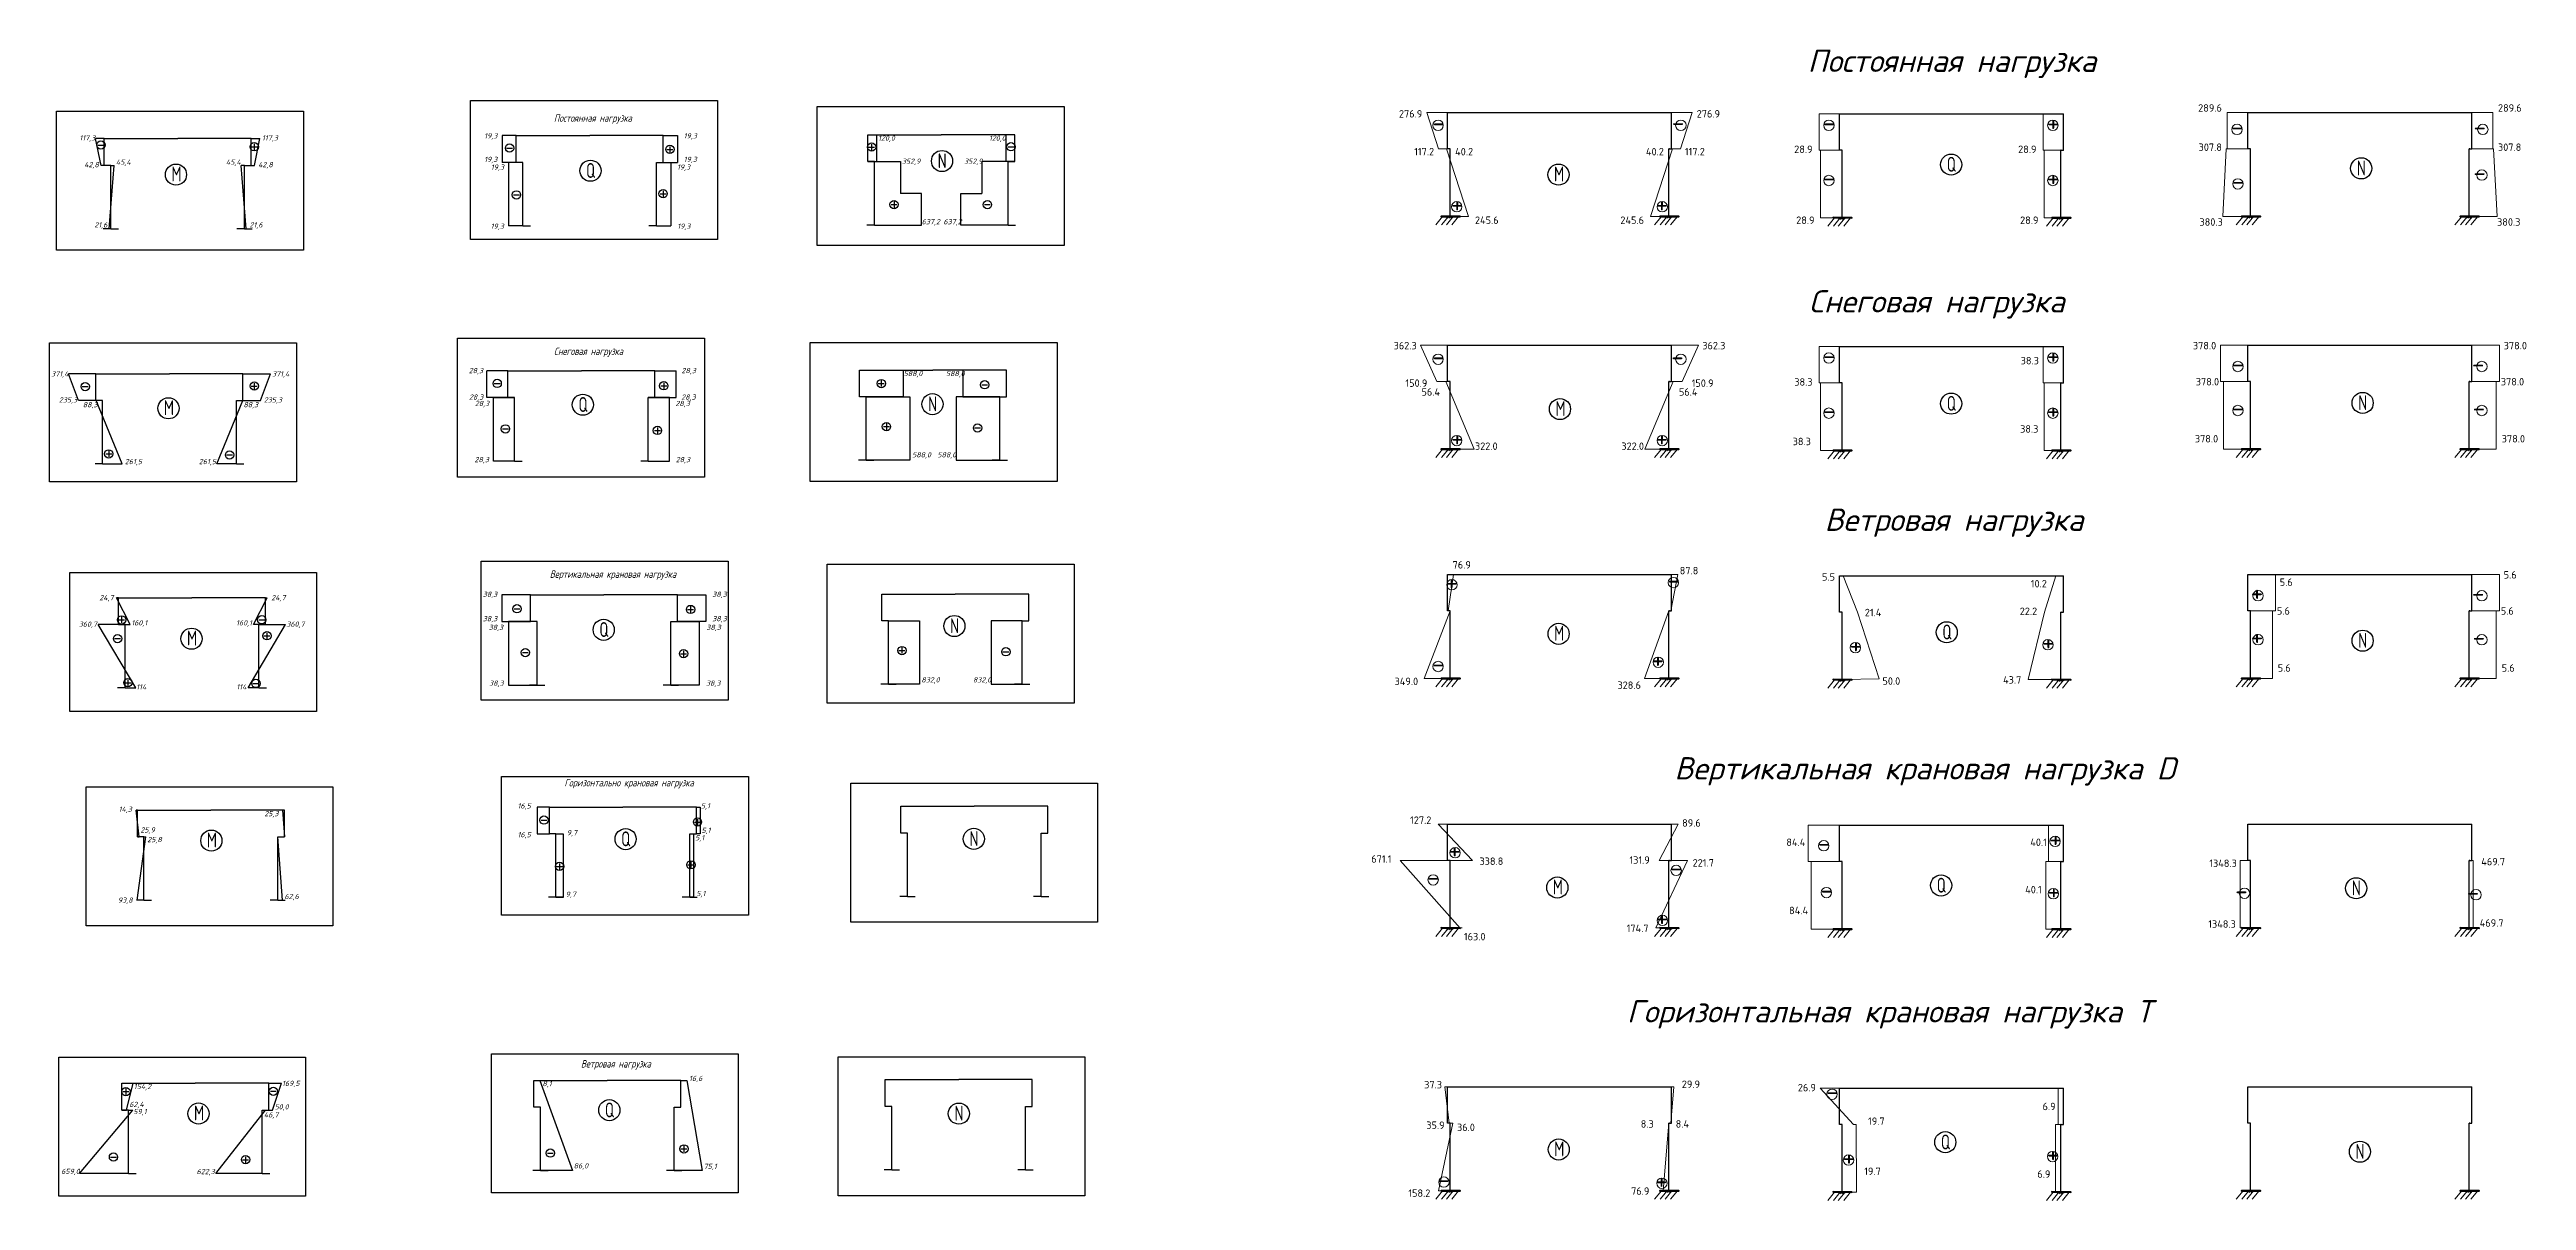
# Paper-space layout 'Лист2' of a CAD drawing. Header units: millimetres. Extents: x 156 to 620, y 8 to 344.
# Drawn here: x 286.4 to 619.8, y 188.7 to 343.6 of the extents above; entities that cross this region are included whole.
import ezdxf

# ---------------------------------------------------------------- set-up
doc = ezdxf.new("R2010")
doc.units = ezdxf.units.MM
doc.header["$LTSCALE"] = 0.5
for name, color, linetype, lineweight in [('ТОЛСТЫЕ', 1, 'Continuous', 50), ('ТОЛСТЫЕ3', 7, 'Continuous', 30), ('ТОНКИЕе', 7, 'Continuous', 5)]:
    doc.layers.add(name, color=color, linetype=linetype, lineweight=lineweight)
doc.styles.add('Наклонный', font='isocpeur.ttf', dxfattribs={"height": 3.5})
doc.styles.add('наклонный 3.5', font='isocpeur.ttf', dxfattribs={"oblique": 15, "height": 3.5})
doc.styles.add('Наклонный 5', font='isocpeur.ttf', dxfattribs={"oblique": 15, "height": 7})
doc.styles.add('прямой 10', font='isocpeur.ttf', dxfattribs={"width": 0.7, "height": 10})

psp = doc.layouts.new('Лист2')

# ---------------------------------------------------------------- texts
at = {"style": 'Наклонный 5', "oblique": 15, "width": 0.7}
for s, p in [('Постоянная нагрузка', (354.262, 333.876)), ('Снеговая нагрузка', (354.269, 302.478)), ('Вертикальная крановая нагрузка', (353.703, 272.474)), ('Горизонтально крановая нагрузка', (355.674, 244.395)), ('Ветровая нагрузка', (357.904, 206.548))]:
    psp.add_text(s, height=1, dxfattribs=at).set_placement(p)
at = {"style": 'наклонный 3.5', "oblique": 15}
for s, p in [('117,3', (290.364, 331.352)), ('117,3', (314.949, 331.352)), ('19,3', (344.875, 331.631)), ('19,3', (371.731, 331.631)), ('120,0', (397.907, 331.318)), ('120,0', (412.838, 331.318)), ('42,8', (291.017, 327.746)), ('45,4', (295.285, 328.088)), ('45,4', (310.098, 328.088)), ('42,8', (314.435, 327.746)), ('19,3', (344.875, 328.458)), ('19,3', (345.77, 327.421)), ('19,3', (370.835, 327.421)), ('19,3', (371.731, 328.458)), ('352,9', (401.118, 328.212)), ('352,9', (409.487, 328.212)), ('21,6', (292.383, 319.642)), ('21,6', (313.28, 319.642)), ('19,3', (345.743, 319.461)), ('19,3', (370.863, 319.461)), ('637,2', (403.777, 320.069)), ('637,2', (406.701, 320.069)), ('371,4', (286.567, 299.585)), ('371,4', (316.306, 299.585)), ('28,3', (342.793, 300.024)), ('28,3', (371.442, 300.024)), ('588,0', (401.338, 299.631)), ('588,0', (407.036, 299.631)), ('28,3', (342.826, 296.46)), ('28,3', (371.409, 296.46)), ('235,3', (287.612, 296.08)), ('88,3', (290.834, 295.435)), ('88,3', (312.458, 295.435)), ('235,3', (315.19, 296.08)), ('28,3', (343.619, 295.602)), ('28,3', (370.616, 295.602)), ('261,5', (296.489, 287.775)), ('261,5', (306.453, 287.775)), ('28,3', (343.576, 288.041)), ('28,3', (370.659, 288.041)), ('588,0', (402.489, 288.692)), ('588,0', (405.886, 288.692)), ('24,7', (293.054, 269.455)), ('24,7', (316.201, 269.455)), ('38,3', (344.687, 269.909)), ('38,3', (375.581, 269.909)), ('38,3', (344.687, 266.628)), ('38,3', (375.581, 266.628)), ('360,7', (290.284, 265.89)), ('160,1', (297.362, 266.069)), ('160,1', (311.469, 266.069)), ('360,7', (318.233, 265.89)), ('38,3', (345.481, 265.464)), ('38,3', (374.786, 265.464)), ('114', (298.02, 257.446)), ('114', (311.499, 257.446)), ('38,3', (345.534, 257.949)), ('38,3', (374.733, 257.949)), ('832,0', (403.73, 258.389)), ('832,0', (410.677, 258.389)), ('14,3', (295.649, 240.966)), ('25,3', (315.266, 240.383)), ('16,5', (349.362, 241.419)), ('5,1', (374.045, 241.429)), ('25,9', (298.586, 238.185)), ('25,8', (299.513, 236.887)), ('16,5', (349.362, 237.546)), ('9,7', (355.996, 237.812)), ('5,1', (373.273, 237.133)), ('5,1', (374.127, 238.132)), ('9,7', (355.842, 229.525)), ('5,1', (373.43, 229.633)), ('93,8', (295.557, 228.738)), ('62,6', (317.98, 229.231)), ('154,2', (297.684, 203.643)), ('169,5', (317.655, 204.071)), ('8,1', (352.713, 204.035)), ('16,6', (372.46, 204.74)), ('62,4', (297.092, 201.236)), ('59,1', (297.624, 200.27)), ('46,7', (315.211, 199.835)), ('50,0', (316.648, 200.913)), ('86,0', (356.922, 192.969)), ('75,1', (374.418, 192.898)), ('659,0', (287.917, 192.219)), ('622,3', (306.15, 192.192))]:
    psp.add_text(s, height=0.7, dxfattribs=at).set_placement(p)
at = {"style": 'прямой 10', "width": 0.7}
for s, p in [('М', (302.755, 325.844)), ('Q', (358.59, 326.314)), ('N', (405.936, 327.625)), ('N', (404.645, 294.894)), ('М', (301.744, 294.383)), ('Q', (357.57, 294.811)), ('N', (407.604, 265.026)), ('М', (304.853, 263.36)), ('Q', (360.379, 264.513)), ('М', (307.523, 236.182)), ('Q', (363.321, 236.334)), ('N', (410.216, 236.368)), ('М', (305.792, 199.433)), ('Q', (361.132, 199.838)), ('N', (408.203, 199.389))]:
    psp.add_text(s, height=2, dxfattribs=at).set_placement(p)
at = {"color": 0, "style": 'прямой 10', "width": 0.7}
for s, p in [('М', (488.907, 325.844)), ('Q', (541.799, 327.144)), ('N', (597.018, 326.642)), ('Q', (541.799, 294.963)), ('N', (597.207, 295.063)), ('М', (489.102, 294.273)), ('М', (488.919, 264.021)), ('Q', (541.208, 264.18)), ('N', (597.207, 263.05)), ('М', (488.745, 229.86)), ('Q', (540.446, 230.095)), ('N', (596.342, 229.722)), ('Q', (541.013, 195.527)), ('М', (488.939, 194.594)), ('N', (596.84, 194.25))]:
    psp.add_text(s, height=2, dxfattribs=at).set_placement(p)
at = {"layer": 'ТОЛСТЫЕ', "color": 0, "char_height": 3, "attachment_point": 1, "style": 'Наклонный 5'}
for s, width, insert in [('Постоянная нагрузка', 55.97315, (523.072, 343.576)), ('Снеговая нагрузка', 55.97315, (523.246, 311.199)), ('Ветровая нагрузка', 55.97315, (525.357, 281.798)), ('Вертикальная крановая нагрузка D', 84.73586, (505.133, 248.33)), ('Горизонтальная крановая нагрузка Т', 96.51048, (498.736, 215.615))]:
    psp.add_mtext_dynamic_manual_height_columns(s, width=width, gutter_width=35, heights=[0], dxfattribs=dict(at, insert=insert))
at = {"layer": 'ТОНКИЕе', "color": 0, "style": 'Наклонный'}
for s, width, insert, char_height, attachment_point in [('276.9', 3.10869, (468.04, 335.442), 1, 1), ('-', 3.10869, (472.519, 335.029), 2.5, 1), ('-', 3.10869, (506.47, 335.072), 2.5, 3), ('276.9', 3.10869, (511.27, 335.442), 1, 3), ('-', 3.10869, (525.131, 335.029), 2.5, 1), ('+', 3.10869, (555.281, 335.029), 2.5, 1), ('289.6', 3.37408, (578.842, 336.232), 1, 3), ('289.6', 3.37408, (616.015, 336.232), 1, 1), ('117.2', 3.10869, (470.091, 330.346), 1, 1), ('40.2', 3.10869, (475.604, 330.342), 1, 1), ('40.2', 3.10869, (503.706, 330.342), 1, 3), ('117.2', 3.10869, (509.219, 330.346), 1, 3), ('28.9', 4.70105, (523.726, 330.673), 1, 3), ('28.9', 4.70105, (553.876, 330.673), 1, 3), ('307.8', 3.37408, (578.842, 330.95), 1, 3), ('-', 3.10869, (580.084, 334.479), 2.5, 1), ('-', 3.10869, (614.408, 334.479), 2.5, 3), ('307.8', 3.37408, (616.015, 330.95), 1, 1), ('-', 3.10869, (614.394, 328.337), 2.5, 3), ('-', 3.10869, (525.131, 327.601), 2.5, 1), ('+', 3.10869, (555.281, 327.601), 2.5, 1), ('-', 3.10869, (580.207, 327.147), 2.5, 1), ('+', 3.10869, (475.024, 324.074), 2.5, 1), ('245.6', 3.10869, (478.276, 321.123), 1, 1), ('245.6', 3.10869, (501.035, 321.123), 1, 3), ('+', 3.10869, (504.286, 324.074), 2.5, 3), ('28.9', 3.37408, (523.992, 321.123), 1, 3), ('28.9', 3.37408, (554.142, 321.123), 1, 3), ('380.3', 3.37408, (578.965, 320.878), 1, 3), ('380.3', 3.37408, (615.892, 320.878), 1, 1), ('362.3', 3.10869, (467.321, 304.239), 1, 1), ('362.3', 3.10869, (511.99, 304.239), 1, 3), ('378.0', 3.37408, (578.075, 304.239), 1, 3), ('378.0', 3.37408, (616.782, 304.239), 1, 1), ('-', 3.10869, (472.519, 303.535), 2.5, 1), ('-', 3.10869, (506.401, 303.535), 2.5, 3), ('-', 3.10869, (525.131, 303.703), 2.5, 1), ('38.3', 4.70105, (554.206, 302.214), 1, 3), ('+', 3.10869, (555.281, 303.703), 2.5, 1), ('-', 3.10869, (580.207, 302.559), 2.5, 1), ('-', 3.10869, (614.189, 302.559), 2.5, 3), ('150.9', 3.10869, (468.915, 299.185), 1, 1), ('56.4', 3.10869, (471.076, 297.997), 1, 1), ('56.4', 3.10869, (508.235, 297.997), 1, 3), ('150.9', 3.10869, (510.396, 299.185), 1, 3), ('38.3', 4.70105, (523.726, 299.347), 1, 3), ('378.0', 3.37408, (578.462, 299.381), 1, 3), ('378.0', 3.37408, (616.396, 299.381), 1, 1), ('-', 3.10869, (525.131, 296.275), 2.5, 1), ('+', 3.10869, (555.281, 296.275), 2.5, 1), ('-', 3.10869, (580.207, 296.642), 2.5, 1), ('-', 3.10869, (614.296, 296.642), 2.5, 3), ('+', 3.10869, (475.024, 292.58), 2.5, 1), ('322.0', 3.10869, (478.276, 290.697), 1, 1), ('322.0', 3.10869, (501.035, 290.697), 1, 3), ('+', 3.10869, (504.286, 292.58), 2.5, 3), ('38.3', 4.70105, (523.506, 291.33), 1, 3), ('38.3', 4.70105, (554.133, 293.02), 1, 3), ('378.0', 3.37408, (578.341, 291.698), 1, 3), ('378.0', 3.37408, (616.517, 291.698), 1, 1), ('76.9', 3.10869, (475.264, 274.723), 1, 1), ('87.8', 3.10869, (505.841, 273.947), 1, 1), ('+', 3.10869, (475.97, 273.181), 2.5, 3), ('-', 3.10869, (504.195, 273.462), 2.5, 1), ('5.5', 4.70105, (526.748, 273.096), 1, 3), ('10.2', 4.70105, (555.275, 272.18), 1, 3), ('+', 3.10869, (584.423, 271.769), 2.5, 3), ('5.6', 3.37408, (586.632, 272.388), 1, 1), ('-', 3.10869, (614.189, 271.698), 2.5, 3), ('5.6', 3.37408, (616.782, 273.377), 1, 1), ('21.4', 4.70105, (532.998, 268.307), 1, 3), ('22.2', 4.70105, (553.965, 268.469), 1, 3), ('5.6', 3.37408, (586.246, 268.52), 1, 1), ('5.6', 3.37408, (616.396, 268.52), 1, 1), ('+', 3.10869, (528.711, 264.708), 2.5, 1), ('+', 3.10869, (554.629, 265.106), 2.5, 1), ('+', 3.10869, (584.423, 265.831), 2.5, 3), ('-', 3.10869, (614.296, 265.781), 2.5, 3), ('-', 3.10869, (472.519, 262.176), 2.5, 1), ('+', 3.10869, (503.751, 262.745), 2.5, 3), ('5.6', 3.37408, (586.367, 260.837), 1, 1), ('5.6', 3.37408, (616.517, 260.837), 1, 1), ('349.0', 3.10869, (467.449, 259.034), 1, 1), ('328.6', 3.10869, (497.461, 258.523), 1, 1), ('50.0', 4.70105, (535.535, 259.076), 1, 3), ('43.7', 4.70105, (551.832, 259.234), 1, 3), ('127.2', 3.10869, (469.542, 240.351), 1, 1), ('89.6', 3.10869, (506.166, 239.978), 1, 1), ('84.4', 4.70105, (522.751, 237.371), 1, 3), ('40.1', 4.70105, (555.276, 237.374), 1, 3), ('+', 3.10869, (555.594, 238.634), 2.5, 1), ('671.1', 3.10869, (464.313, 235.124), 1, 1), ('+', 3.10869, (476.393, 237.094), 2.5, 3), ('338.8', 3.10869, (478.879, 234.826), 1, 1), ('131.9', 3.10869, (499.07, 234.976), 1, 1), ('221.7', 3.10869, (507.585, 234.603), 1, 1), ('-', 3.10869, (524.434, 238.044), 2.5, 1), ('1348.3', 3.37408, (577.146, 234.551), 1, 1), ('469.7', 3.37408, (613.761, 234.765), 1, 1), ('-', 3.10869, (471.855, 233.445), 2.5, 1), ('-', 3.10869, (504.572, 234.725), 2.5, 1), ('-', 3.10869, (524.806, 231.73), 2.5, 1), ('40.1', 4.70105, (554.589, 231.003), 1, 3), ('+', 3.10869, (555.353, 231.585), 2.5, 1), ('-', 3.10869, (582.323, 231.644), 2.5, 3), ('+', 3.10869, (504.312, 227.991), 2.5, 3), ('84.4', 4.70105, (523.126, 228.189), 1, 3), ('-', 3.10869, (613.496, 231.441), 2.5, 3), ('163.0', 3.10869, (476.788, 224.671), 1, 1), ('174.7', 3.10869, (498.696, 225.792), 1, 1), ('1348.3', 3.37408, (577.009, 226.364), 1, 1), ('469.7', 3.37408, (613.556, 226.509), 1, 1), ('37.3', 3.10869, (471.433, 204.732), 1, 1), ('29.9', 3.10869, (506.129, 204.803), 1, 1), ('26.9', 4.70105, (524.185, 204.341), 1, 3), ('-', 3.10869, (525.561, 204.592), 2.5, 1), ('6.9', 4.70105, (556.455, 201.807), 1, 3), ('35.9', 3.10869, (471.723, 199.285), 1, 1), ('36.0', 3.10869, (475.859, 198.992), 1, 1), ('8.3', 3.10869, (500.592, 199.453), 1, 1), ('8.4', 3.10869, (505.298, 199.453), 1, 1), ('19.7', 4.70105, (533.428, 199.828), 1, 3), ('+', 3.10869, (527.779, 195.73), 2.5, 1), ('+', 3.10869, (555.251, 196.197), 2.5, 1), ('158.2', 3.10869, (469.307, 190.136), 1, 1), ('-', 3.10869, (474.887, 192.761), 2.5, 3), ('76.9', 3.10869, (499.3, 190.413), 1, 1), ('+', 3.10869, (504.238, 192.609), 2.5, 3), ('19.7', 4.70105, (532.917, 193.083), 1, 3), ('6.9', 4.70105, (555.753, 192.699), 1, 3)]:
    psp.add_mtext_dynamic_manual_height_columns(s, width=width, gutter_width=15, heights=[0], dxfattribs=dict(at, insert=insert, char_height=char_height, attachment_point=attachment_point))

# ---------------------------------------------------------------- linework, layer by layer
for p, q in [((293.722, 331.62), (292.549, 331.62)), ((293.294, 328.005), (292.549, 331.62)), ((292.874, 330.743), (293.654, 330.743)), ((293.722, 328.005), (293.722, 331.62)), ((293.722, 331.62), (303.619, 331.62)), ((313.515, 331.62), (303.619, 331.62)), ((313.51, 330.506), (314.316, 330.506)), ((313.515, 328.005), (313.515, 331.62)), ((313.515, 331.62), (314.688, 331.62)), ((313.913, 330.909), (313.913, 330.096)), ((313.943, 328.005), (314.688, 331.62)), ((349.194, 332.018), (347.284, 332.018)), ((347.284, 332.018), (347.284, 328.403)), ((347.901, 330.336), (348.681, 330.336)), ((349.194, 328.403), (349.194, 332.018)), ((349.194, 332.018), (359.09, 332.018)), ((368.987, 332.018), (359.09, 332.018)), ((368.987, 328.403), (368.987, 332.018)), ((368.987, 332.018), (370.897, 332.018)), ((369.872, 330.557), (369.872, 329.744)), ((370.897, 332.018), (370.897, 328.403)), ((396.508, 328.504), (396.508, 332.119)), ((396.508, 332.119), (406.405, 332.119)), ((396.508, 332.119), (397.708, 332.119)), ((396.636, 330.464), (397.442, 330.464)), ((397.039, 330.866), (397.039, 330.054)), ((397.708, 332.119), (397.708, 328.504)), ((416.301, 332.119), (406.405, 332.119)), ((416.301, 332.119), (415.101, 332.119)), ((415.101, 332.119), (415.101, 328.504)), ((415.409, 330.508), (416.189, 330.508)), ((416.301, 328.504), (416.301, 332.119)), ((294.619, 328.005), (293.294, 328.005)), ((294.619, 328.005), (293.722, 328.005)), ((294.403, 319.47), (295.073, 328.005)), ((294.619, 319.47), (294.619, 328.005)), ((294.619, 328.005), (295.073, 328.005)), ((312.619, 328.005), (312.165, 328.005)), ((312.835, 319.47), (312.165, 328.005)), ((312.619, 319.47), (312.619, 328.005)), ((312.619, 328.005), (313.515, 328.005)), ((312.619, 328.005), (313.943, 328.005)), ((349.194, 328.403), (347.284, 328.403)), ((350.09, 328.403), (348.16, 328.403)), ((348.16, 328.403), (348.16, 319.868)), ((350.09, 328.403), (349.194, 328.403)), ((350.09, 319.868), (350.09, 328.403)), ((368.09, 319.868), (368.09, 328.403)), ((368.09, 328.403), (368.987, 328.403)), ((368.09, 328.403), (370.02, 328.403)), ((368.987, 328.403), (370.897, 328.403)), ((369.469, 330.155), (370.275, 330.155)), ((370.02, 328.403), (370.02, 319.868)), ((397.405, 328.504), (396.508, 328.504)), ((396.508, 328.504), (400.028, 328.504)), ((397.405, 319.969), (397.405, 328.504)), ((397.405, 328.504), (400.925, 328.504)), ((400.925, 328.504), (400.925, 324.236)), ((415.405, 328.504), (411.885, 328.504)), ((411.885, 328.504), (411.885, 324.236)), ((416.301, 328.504), (412.781, 328.504)), ((415.405, 319.969), (415.405, 328.504)), ((415.405, 328.504), (416.301, 328.504)), ((348.828, 324.026), (349.607, 324.026)), ((368.563, 324.185), (369.368, 324.185)), ((368.966, 324.588), (368.966, 323.775)), ((403.777, 324.236), (400.925, 324.236)), ((403.777, 319.969), (403.777, 324.236)), ((409.033, 319.969), (409.033, 324.236)), ((409.033, 324.236), (411.885, 324.236)), ((399.65, 322.716), (400.456, 322.716)), ((400.053, 323.119), (400.053, 322.306)), ((412.238, 322.715), (413.018, 322.715)), ((294.619, 319.47), (293.592, 319.47)), ((294.619, 319.47), (294.403, 319.47)), ((294.619, 319.47), (295.646, 319.47)), ((312.619, 319.47), (311.592, 319.47)), ((312.619, 319.47), (313.646, 319.47)), ((312.619, 319.47), (312.835, 319.47)), ((350.09, 319.868), (348.16, 319.868)), ((350.09, 319.868), (349.063, 319.868)), ((350.09, 319.868), (351.117, 319.868)), ((368.09, 319.868), (367.063, 319.868)), ((368.09, 319.868), (369.117, 319.868)), ((368.09, 319.868), (370.02, 319.868)), ((397.405, 319.969), (396.378, 319.969)), ((397.405, 319.969), (398.432, 319.969)), ((397.405, 319.969), (403.777, 319.969)), ((415.405, 319.969), (409.033, 319.969)), ((415.405, 319.969), (414.378, 319.969)), ((415.405, 319.969), (416.432, 319.969)), ((348.079, 300.35), (345.249, 300.35)), ((345.249, 296.735), (345.249, 300.35)), ((348.079, 296.735), (348.079, 300.35)), ((348.079, 300.35), (357.975, 300.35)), ((367.872, 300.35), (357.975, 300.35)), ((367.872, 296.735), (367.872, 300.35)), ((367.872, 300.35), (370.702, 300.35)), ((370.702, 296.735), (370.702, 300.35)), ((395.393, 296.836), (395.393, 300.451)), ((395.393, 300.451), (405.29, 300.451)), ((395.393, 300.451), (401.273, 300.451)), ((401.273, 300.451), (401.273, 296.836)), ((415.186, 300.451), (405.29, 300.451)), ((415.186, 300.451), (409.306, 300.451)), ((409.306, 300.451), (409.306, 296.836)), ((415.186, 296.836), (415.186, 300.451)), ((292.607, 299.953), (288.893, 299.953)), ((290.254, 296.338), (288.893, 299.953)), ((290.765, 298.221), (291.545, 298.221)), ((292.607, 296.338), (292.607, 299.953)), ((292.607, 299.953), (302.504, 299.953)), ((312.4, 299.953), (302.504, 299.953)), ((312.4, 296.338), (312.4, 299.953)), ((312.4, 299.953), (316.114, 299.953)), ((313.517, 298.291), (314.322, 298.291)), ((313.919, 298.693), (313.919, 297.881)), ((314.753, 296.338), (316.114, 299.953)), ((346.232, 298.646), (347.011, 298.646)), ((368.647, 298.331), (369.452, 298.331)), ((369.049, 298.733), (369.049, 297.921)), ((396.29, 296.836), (395.393, 296.836)), ((401.273, 296.836), (395.393, 296.836)), ((396.29, 288.301), (396.29, 296.836)), ((396.29, 296.836), (402.17, 296.836)), ((397.943, 298.625), (398.749, 298.625)), ((398.346, 299.028), (398.346, 298.215)), ((402.17, 296.836), (402.17, 288.301)), ((414.29, 296.836), (408.41, 296.836)), ((408.41, 296.836), (408.41, 288.301)), ((409.306, 296.836), (415.186, 296.836)), ((411.867, 298.473), (412.646, 298.473)), ((414.29, 288.301), (414.29, 296.836)), ((414.29, 296.836), (415.186, 296.836)), ((292.621, 296.338), (290.254, 296.338)), ((293.504, 296.338), (292.607, 296.338)), ((293.504, 296.338), (292.621, 296.338)), ((296.119, 287.803), (292.621, 296.338)), ((293.504, 287.803), (293.504, 296.338)), ((308.889, 287.803), (312.387, 296.338)), ((311.504, 287.803), (311.504, 296.338)), ((311.504, 296.338), (312.4, 296.338)), ((311.504, 296.338), (312.387, 296.338)), ((312.387, 296.338), (314.753, 296.338)), ((348.079, 296.735), (345.249, 296.735)), ((346.145, 288.2), (346.145, 296.735)), ((346.145, 296.735), (348.975, 296.735)), ((348.975, 296.735), (348.079, 296.735)), ((348.975, 288.2), (348.975, 296.735)), ((366.975, 288.2), (366.975, 296.735)), ((366.975, 296.735), (367.872, 296.735)), ((369.805, 296.735), (366.975, 296.735)), ((367.872, 296.735), (370.702, 296.735)), ((369.805, 288.2), (369.805, 296.735)), ((347.35, 292.528), (348.13, 292.528)), ((367.799, 292.319), (368.605, 292.319)), ((368.202, 292.721), (368.202, 291.909)), ((398.634, 292.827), (399.439, 292.827)), ((399.037, 293.229), (399.037, 292.417)), ((410.912, 292.65), (411.691, 292.65)), ((293.504, 287.803), (292.477, 287.803)), ((293.504, 287.803), (294.531, 287.803)), ((293.504, 287.803), (296.119, 287.803)), ((293.914, 289.159), (294.72, 289.159)), ((294.317, 289.562), (294.317, 288.749)), ((311.504, 287.803), (308.889, 287.803)), ((310.195, 289.016), (310.975, 289.016)), ((311.504, 287.803), (310.477, 287.803)), ((311.504, 287.803), (312.531, 287.803)), ((348.975, 288.2), (346.145, 288.2)), ((348.975, 288.2), (347.948, 288.2)), ((348.975, 288.2), (350.002, 288.2)), ((366.975, 288.2), (365.948, 288.2)), ((366.975, 288.2), (368.002, 288.2)), ((366.975, 288.2), (369.805, 288.2)), ((396.29, 288.301), (395.263, 288.301)), ((396.29, 288.301), (397.317, 288.301)), ((402.17, 288.301), (396.29, 288.301)), ((408.41, 288.301), (414.29, 288.301)), ((414.29, 288.301), (413.263, 288.301)), ((414.29, 288.301), (415.317, 288.301)), ((351.095, 270.196), (347.265, 270.196)), ((347.265, 270.196), (347.265, 266.581)), ((351.095, 266.581), (351.095, 270.196)), ((351.095, 270.196), (360.991, 270.196)), ((370.888, 270.196), (360.991, 270.196)), ((370.888, 266.581), (370.888, 270.196)), ((370.888, 270.196), (374.718, 270.196)), ((374.718, 270.196), (374.718, 266.581)), ((398.409, 266.682), (398.409, 270.297)), ((398.409, 270.297), (408.306, 270.297)), ((418.202, 270.297), (408.306, 270.297)), ((418.202, 266.682), (418.202, 270.297)), ((295.624, 269.799), (295.376, 269.799)), ((297.225, 266.184), (295.376, 269.799)), ((295.624, 266.184), (295.624, 269.799)), ((295.624, 269.799), (305.52, 269.799)), ((295.642, 266.814), (296.448, 266.814)), ((296.045, 267.216), (296.045, 266.404)), ((315.416, 269.799), (305.52, 269.799)), ((313.815, 266.184), (315.664, 269.799)), ((314.53, 266.829), (315.309, 266.829)), ((315.416, 266.184), (315.416, 269.799)), ((315.416, 269.799), (315.664, 269.799)), ((348.894, 268.312), (349.674, 268.312)), ((372.25, 268.208), (373.055, 268.208)), ((372.653, 268.611), (372.653, 267.798)), ((296.52, 266.184), (292.913, 266.184)), ((297.96, 257.649), (292.913, 266.184)), ((295.121, 264.291), (295.9, 264.291)), ((296.52, 266.184), (295.624, 266.184)), ((295.624, 266.184), (297.225, 266.184)), ((296.52, 257.649), (296.52, 266.184)), ((313.08, 257.649), (318.127, 266.184)), ((315.416, 266.184), (313.815, 266.184)), ((314.52, 257.649), (314.52, 266.184)), ((314.52, 266.184), (315.416, 266.184)), ((314.52, 266.184), (318.127, 266.184)), ((315.22, 264.668), (316.026, 264.668)), ((315.623, 265.071), (315.623, 264.258)), ((347.265, 266.581), (351.095, 266.581)), ((351.991, 266.581), (348.161, 266.581)), ((348.161, 266.581), (348.161, 258.046)), ((351.991, 266.581), (351.095, 266.581)), ((351.991, 258.046), (351.991, 266.581)), ((369.991, 258.046), (369.991, 266.581)), ((369.991, 266.581), (370.888, 266.581)), ((369.991, 266.581), (373.821, 266.581)), ((374.718, 266.581), (370.888, 266.581)), ((373.821, 266.581), (373.821, 258.046)), ((399.306, 266.682), (398.409, 266.682)), ((399.306, 258.147), (399.306, 266.682)), ((399.306, 266.682), (403.466, 266.682)), ((403.466, 266.682), (403.466, 258.147)), ((417.306, 266.682), (413.146, 266.682)), ((413.146, 266.682), (413.146, 258.147)), ((417.306, 258.147), (417.306, 266.682)), ((417.306, 266.682), (418.202, 266.682)), ((350.019, 262.41), (350.799, 262.41)), ((371.308, 262.26), (372.113, 262.26)), ((371.711, 262.663), (371.711, 261.85)), ((400.717, 262.684), (401.523, 262.684)), ((401.12, 263.087), (401.12, 262.274)), ((414.726, 262.521), (415.505, 262.521)), ((296.52, 257.649), (295.493, 257.649)), ((296.49, 258.355), (297.296, 258.355)), ((296.52, 257.649), (297.547, 257.649)), ((296.52, 257.649), (297.96, 257.649)), ((296.893, 258.757), (296.893, 257.945)), ((314.52, 257.649), (313.08, 257.649)), ((314.52, 257.649), (313.493, 257.649)), ((313.74, 258.258), (314.519, 258.258)), ((314.52, 257.649), (315.547, 257.649)), ((348.161, 258.046), (351.991, 258.046)), ((351.991, 258.046), (350.964, 258.046)), ((351.991, 258.046), (353.018, 258.046)), ((369.991, 258.046), (368.964, 258.046)), ((369.991, 258.046), (371.018, 258.046)), ((373.821, 258.046), (369.991, 258.046)), ((399.306, 258.147), (398.279, 258.147)), ((399.306, 258.147), (400.333, 258.147)), ((403.466, 258.147), (399.306, 258.147)), ((413.146, 258.147), (417.306, 258.147)), ((417.306, 258.147), (416.279, 258.147)), ((417.306, 258.147), (418.333, 258.147)), ((298.175, 241.214), (298.032, 241.214)), ((298.434, 237.599), (298.032, 241.214)), ((298.175, 237.599), (298.175, 241.214)), ((298.175, 241.214), (308.071, 241.214)), ((317.967, 241.214), (308.071, 241.214)), ((317.967, 241.214), (317.717, 241.214)), ((317.717, 241.214), (317.967, 237.599)), ((317.967, 237.599), (317.967, 241.214)), ((353.646, 241.612), (351.996, 241.612)), ((351.996, 241.612), (351.996, 237.997)), ((353.646, 237.997), (353.646, 241.612)), ((353.646, 241.612), (363.542, 241.612)), ((373.439, 241.612), (363.542, 241.612)), ((373.439, 237.997), (373.439, 241.612)), ((373.439, 241.612), (373.949, 241.612)), ((373.949, 241.612), (373.949, 237.997)), ((400.96, 238.098), (400.96, 241.713)), ((400.96, 241.713), (410.857, 241.713)), ((420.753, 241.713), (410.857, 241.713)), ((420.753, 238.098), (420.753, 241.713)), ((298.133, 229.064), (299.329, 237.599)), ((299.071, 237.599), (298.175, 237.599)), ((298.175, 237.599), (298.434, 237.599)), ((299.071, 229.064), (299.071, 237.599)), ((299.071, 237.599), (299.329, 237.599)), ((317.071, 229.064), (317.071, 237.599)), ((317.071, 237.599), (317.967, 237.599)), ((317.697, 229.064), (317.071, 237.599)), ((351.996, 237.997), (353.646, 237.997)), ((352.533, 239.863), (353.312, 239.863)), ((354.542, 237.997), (353.646, 237.997)), ((354.542, 229.462), (354.542, 237.997)), ((354.542, 237.997), (355.512, 237.997)), ((355.512, 237.997), (355.512, 229.462)), ((372.542, 229.462), (372.542, 237.997)), ((372.542, 237.997), (373.439, 237.997)), ((372.542, 237.997), (373.052, 237.997)), ((373.052, 237.997), (373.052, 229.462)), ((373.19, 239.599), (373.996, 239.599)), ((373.949, 237.997), (373.439, 237.997)), ((373.593, 240.002), (373.593, 239.189)), ((401.857, 238.098), (400.96, 238.098)), ((401.857, 229.563), (401.857, 238.098)), ((419.857, 229.563), (419.857, 238.098)), ((419.857, 238.098), (420.753, 238.098)), ((354.621, 233.623), (355.426, 233.623)), ((355.023, 234.025), (355.023, 233.213)), ((372.298, 233.832), (373.104, 233.832)), ((372.701, 234.235), (372.701, 233.422)), ((299.071, 229.064), (298.044, 229.064)), ((299.071, 229.064), (298.133, 229.064)), ((299.071, 229.064), (300.098, 229.064)), ((317.071, 229.064), (316.044, 229.064)), ((317.071, 229.064), (318.098, 229.064)), ((317.071, 229.064), (317.697, 229.064)), ((354.542, 229.462), (353.516, 229.462)), ((354.542, 229.462), (355.569, 229.462)), ((355.512, 229.462), (354.542, 229.462)), ((372.542, 229.462), (371.516, 229.462)), ((372.542, 229.462), (373.569, 229.462)), ((373.052, 229.462), (372.542, 229.462)), ((401.857, 229.563), (400.83, 229.563)), ((401.857, 229.563), (402.884, 229.563)), ((419.857, 229.563), (418.83, 229.563)), ((419.857, 229.563), (420.884, 229.563)), ((296.082, 200.811), (296.082, 204.426)), ((296.082, 204.426), (305.979, 204.426)), ((296.082, 204.426), (297.624, 204.426)), ((296.635, 203.705), (296.635, 202.892)), ((296.706, 200.811), (297.624, 204.426)), ((315.875, 204.426), (305.979, 204.426)), ((315.875, 200.811), (315.875, 204.426)), ((315.875, 204.426), (317.57, 204.426)), ((316.375, 200.811), (317.57, 204.426)), ((351.554, 201.209), (351.554, 204.824)), ((351.554, 204.824), (361.45, 204.824)), ((351.554, 204.824), (352.364, 204.824)), ((352.364, 204.824), (356.75, 192.674)), ((371.347, 204.824), (361.45, 204.824)), ((371.347, 201.209), (371.347, 204.824)), ((371.347, 204.824), (372.177, 204.824)), ((372.177, 204.824), (374.205, 192.674)), ((398.868, 201.31), (398.868, 204.925)), ((398.868, 204.925), (408.765, 204.925)), ((418.661, 204.925), (408.765, 204.925)), ((418.661, 201.31), (418.661, 204.925)), ((290.389, 192.276), (297.57, 200.811)), ((296.979, 200.811), (296.082, 200.811)), ((296.082, 200.811), (296.706, 200.811)), ((296.232, 203.302), (297.037, 203.302)), ((296.979, 192.276), (296.979, 200.811)), ((296.979, 200.811), (297.57, 200.811)), ((308.756, 192.276), (315.427, 200.811)), ((314.979, 192.276), (314.979, 200.811)), ((314.979, 200.811), (315.875, 200.811)), ((314.979, 200.811), (315.446, 200.811)), ((315.875, 200.811), (316.375, 200.811)), ((316.098, 203.35), (316.878, 203.35)), ((352.45, 201.209), (351.554, 201.209)), ((352.45, 192.674), (352.45, 201.209)), ((370.45, 192.674), (370.45, 201.209)), ((370.45, 201.209), (371.347, 201.209)), ((399.765, 201.31), (398.868, 201.31)), ((399.765, 192.775), (399.765, 201.31)), ((417.765, 192.775), (417.765, 201.31)), ((417.765, 201.31), (418.661, 201.31)), ((294.571, 194.499), (295.351, 194.499)), ((312.345, 194.144), (313.15, 194.144)), ((312.748, 194.547), (312.748, 193.734)), ((353.385, 195.026), (354.165, 195.026)), ((371.366, 195.594), (372.172, 195.594)), ((371.769, 195.997), (371.769, 195.184)), ((296.979, 192.276), (290.389, 192.276)), ((296.979, 192.276), (295.952, 192.276)), ((296.979, 192.276), (298.006, 192.276)), ((314.979, 192.276), (308.756, 192.276)), ((314.979, 192.276), (313.952, 192.276)), ((314.979, 192.276), (316.006, 192.276)), ((352.45, 192.674), (351.423, 192.674)), ((352.45, 192.674), (353.477, 192.674)), ((356.75, 192.674), (352.45, 192.674)), ((370.45, 192.674), (369.423, 192.674)), ((370.45, 192.674), (371.477, 192.674)), ((374.205, 192.674), (370.45, 192.674)), ((399.765, 192.775), (398.738, 192.775)), ((399.765, 192.775), (400.792, 192.775)), ((417.765, 192.775), (416.738, 192.775)), ((417.765, 192.775), (418.792, 192.775))]:
    psp.add_line(p, q)
for points in [[(287.298, 335.296), (320.529, 335.296), (320.529, 316.594), (287.298, 316.594)], [(343.045, 336.72), (376.275, 336.72), (376.275, 318.017), (343.045, 318.017)], [(389.725, 335.926), (422.955, 335.926), (422.955, 317.224), (389.725, 317.224)], [(286.353, 304.112), (319.583, 304.112), (319.583, 285.41), (286.353, 285.41)], [(341.295, 304.732), (374.526, 304.732), (374.526, 286.03), (341.295, 286.03)], [(388.772, 304.164), (422.002, 304.164), (422.002, 285.462), (388.772, 285.462)], [(344.482, 274.705), (377.713, 274.705), (377.713, 256.002), (344.482, 256.002)], [(391.06, 274.319), (424.291, 274.319), (424.291, 255.616), (391.06, 255.616)], [(289.079, 273.176), (322.309, 273.176), (322.309, 254.474), (289.079, 254.474)], [(291.262, 244.348), (324.492, 244.348), (324.492, 225.645), (291.262, 225.645)], [(347.225, 245.744), (380.455, 245.744), (380.455, 227.042), (347.225, 227.042)], [(394.228, 244.82), (427.458, 244.82), (427.458, 226.118), (394.228, 226.118)], [(287.596, 207.941), (320.826, 207.941), (320.826, 189.239), (287.596, 189.239)], [(345.839, 208.393), (379.069, 208.393), (379.069, 189.691), (345.839, 189.691)], [(392.532, 207.985), (425.762, 207.985), (425.762, 189.283), (392.532, 189.283)]]:
    psp.add_lwpolyline(points, close=True)
for centre, radius in [((293.266, 330.74), 0.559), ((313.916, 330.51), 0.559), ((348.293, 330.333), 0.559), ((369.875, 330.158), 0.559), ((397.042, 330.467), 0.559), ((415.801, 330.505), 0.559), ((303.374, 326.762), 1.422), ((359.181, 327.28), 1.422), ((406.52, 328.586), 1.422), ((349.22, 324.023), 0.559), ((368.968, 324.189), 0.559), ((400.056, 322.72), 0.559), ((412.63, 322.712), 0.559), ((291.157, 298.218), 0.559), ((313.922, 298.295), 0.559), ((346.624, 298.643), 0.559), ((358.161, 295.777), 1.422), ((369.052, 298.334), 0.559), ((398.349, 298.629), 0.559), ((405.229, 295.854), 1.422), ((412.259, 298.47), 0.559), ((302.363, 295.301), 1.422), ((347.742, 292.525), 0.559), ((368.205, 292.322), 0.559), ((399.039, 292.83), 0.559), ((411.303, 292.647), 0.559), ((294.32, 289.163), 0.559), ((310.587, 289.013), 0.559), ((296.048, 266.817), 0.559), ((314.921, 266.826), 0.559), ((349.286, 268.309), 0.559), ((360.97, 265.479), 1.422), ((372.656, 268.212), 0.559), ((408.188, 265.986), 1.422), ((295.513, 264.288), 0.559), ((305.472, 264.278), 1.422), ((315.626, 264.672), 0.559), ((350.411, 262.407), 0.559), ((371.714, 262.264), 0.559), ((401.123, 262.688), 0.559), ((415.118, 262.518), 0.559), ((296.896, 258.358), 0.559), ((314.132, 258.255), 0.559), ((352.925, 239.86), 0.559), ((373.596, 239.603), 0.559), ((308.141, 237.1), 1.422), ((363.912, 237.3), 1.422), ((410.8, 237.329), 1.422), ((355.026, 233.626), 0.559), ((372.704, 233.836), 0.559), ((296.637, 203.306), 0.559), ((316.49, 203.347), 0.559), ((306.411, 200.351), 1.422), ((361.723, 200.804), 1.422), ((408.787, 200.349), 1.422), ((294.963, 194.496), 0.559), ((312.75, 194.148), 0.559), ((353.777, 195.023), 0.559), ((371.772, 195.598), 0.559)]:
    psp.add_circle(centre, radius)
at = {"color": 0}
for centre in [(489.526, 326.762), (542.39, 328.11), (597.602, 327.602), (542.39, 295.929), (597.79, 296.024), (489.721, 295.191), (489.538, 264.939), (541.799, 265.146), (597.791, 264.01), (489.364, 230.778), (541.037, 231.061), (596.926, 230.682), (489.557, 195.512), (541.603, 196.493), (597.424, 195.21)]:
    psp.add_circle(centre, 1.422, dxfattribs=at)
at = {"layer": 'ТОЛСТЫЕ', "color": 0}
for points in [[(474.93, 321.115), (473.717, 321.131), (476.271, 321.115), (474.909, 321.115)], [(474.93, 321.115), (474.448, 321.115), (475.37, 321.115), (474.909, 321.115)], [(504.38, 321.113), (503.167, 321.13), (505.721, 321.113), (504.359, 321.113)], [(504.38, 321.113), (503.898, 321.113), (504.82, 321.113), (504.359, 321.113)], [(527.698, 320.946), (526.485, 320.963), (529.038, 320.946), (527.677, 320.946)], [(527.698, 320.946), (527.215, 320.946), (528.138, 320.946), (527.677, 320.946)], [(557.148, 320.945), (555.935, 320.961), (558.488, 320.945), (557.127, 320.945)], [(557.148, 320.945), (556.665, 320.945), (557.588, 320.945), (557.127, 320.945)], [(582.704, 321.115), (581.491, 321.131), (584.044, 321.115), (582.682, 321.115)], [(582.704, 321.115), (582.221, 321.115), (583.144, 321.115), (582.682, 321.115)], [(612.154, 321.113), (610.941, 321.13), (613.494, 321.113), (612.132, 321.113)], [(612.154, 321.113), (611.671, 321.113), (612.594, 321.113), (612.132, 321.113)], [(474.93, 289.789), (473.717, 289.805), (476.271, 289.789), (474.909, 289.789)], [(474.93, 289.789), (474.448, 289.789), (475.37, 289.789), (474.909, 289.789)], [(504.38, 289.787), (503.167, 289.804), (505.721, 289.787), (504.359, 289.787)], [(504.38, 289.787), (503.898, 289.787), (504.82, 289.787), (504.359, 289.787)], [(527.698, 289.62), (526.485, 289.637), (529.038, 289.62), (527.677, 289.62)], [(527.698, 289.62), (527.215, 289.62), (528.138, 289.62), (527.677, 289.62)], [(557.148, 289.619), (555.935, 289.635), (558.488, 289.619), (557.127, 289.619)], [(557.148, 289.619), (556.665, 289.619), (557.588, 289.619), (557.127, 289.619)], [(582.704, 289.789), (581.491, 289.805), (584.044, 289.789), (582.682, 289.789)], [(582.704, 289.789), (582.221, 289.789), (583.144, 289.789), (582.682, 289.789)], [(612.154, 289.787), (610.941, 289.804), (613.494, 289.787), (612.132, 289.787)], [(612.154, 289.787), (611.671, 289.787), (612.594, 289.787), (612.132, 289.787)], [(474.93, 258.927), (473.717, 258.944), (476.271, 258.927), (474.909, 258.927)], [(474.93, 258.927), (474.448, 258.927), (475.37, 258.927), (474.909, 258.927)], [(504.38, 258.926), (503.167, 258.943), (505.721, 258.926), (504.359, 258.926)], [(504.38, 258.926), (503.898, 258.926), (504.82, 258.926), (504.359, 258.926)], [(527.698, 258.759), (526.485, 258.775), (529.038, 258.759), (527.677, 258.759)], [(527.698, 258.759), (527.215, 258.759), (528.138, 258.759), (527.677, 258.759)], [(557.148, 258.758), (555.935, 258.774), (558.488, 258.758), (557.127, 258.758)], [(557.148, 258.758), (556.665, 258.758), (557.588, 258.758), (557.127, 258.758)], [(582.704, 258.927), (581.491, 258.944), (584.044, 258.927), (582.682, 258.927)], [(582.704, 258.927), (582.221, 258.927), (583.144, 258.927), (582.682, 258.927)], [(612.154, 258.926), (610.941, 258.943), (613.494, 258.926), (612.132, 258.926)], [(612.154, 258.926), (611.671, 258.926), (612.594, 258.926), (612.132, 258.926)], [(474.93, 225.332), (473.717, 225.348), (476.271, 225.332), (474.909, 225.332)], [(474.93, 225.332), (474.448, 225.332), (475.37, 225.332), (474.909, 225.332)], [(504.38, 225.33), (503.167, 225.347), (505.721, 225.33), (504.359, 225.33)], [(504.38, 225.33), (503.898, 225.33), (504.82, 225.33), (504.359, 225.33)], [(527.698, 225.163), (526.485, 225.18), (529.038, 225.163), (527.677, 225.163)], [(527.698, 225.163), (527.215, 225.163), (528.138, 225.163), (527.677, 225.163)], [(557.148, 225.162), (555.935, 225.179), (558.488, 225.162), (557.127, 225.162)], [(557.148, 225.162), (556.665, 225.162), (557.588, 225.162), (557.127, 225.162)], [(582.704, 225.332), (581.491, 225.348), (584.044, 225.332), (582.682, 225.332)], [(582.704, 225.332), (582.221, 225.332), (583.144, 225.332), (582.682, 225.332)], [(612.154, 225.33), (610.941, 225.347), (613.494, 225.33), (612.132, 225.33)], [(612.154, 225.33), (611.671, 225.33), (612.594, 225.33), (612.132, 225.33)], [(474.93, 189.95), (473.717, 189.966), (476.271, 189.95), (474.909, 189.95)], [(474.93, 189.95), (474.448, 189.95), (475.37, 189.95), (474.909, 189.95)], [(504.38, 189.949), (503.167, 189.965), (505.721, 189.949), (504.359, 189.949)], [(504.38, 189.949), (503.898, 189.949), (504.82, 189.949), (504.359, 189.949)], [(527.698, 189.781), (526.485, 189.798), (529.038, 189.781), (527.677, 189.781)], [(527.698, 189.781), (527.215, 189.781), (528.138, 189.781), (527.677, 189.781)], [(557.148, 189.78), (555.935, 189.797), (558.488, 189.78), (557.127, 189.78)], [(557.148, 189.78), (556.665, 189.78), (557.588, 189.78), (557.127, 189.78)], [(582.704, 189.95), (581.491, 189.966), (584.044, 189.95), (582.682, 189.95)], [(582.704, 189.95), (582.221, 189.95), (583.144, 189.95), (582.682, 189.95)], [(612.154, 189.949), (610.941, 189.965), (613.494, 189.949), (612.132, 189.949)], [(612.154, 189.949), (611.671, 189.949), (612.594, 189.949), (612.132, 189.949)]]:
    psp.add_lwpolyline(points, dxfattribs=at)
at = {"layer": 'ТОЛСТЫЕ3', "color": 0}
for points in [[(474.93, 321.115), (474.93, 330.215), (474.855, 330.215), (474.93, 330.215), (474.655, 330.215), (474.58, 330.215), (474.58, 335.115)], [(474.58, 335.115), (504.73, 335.115)], [(504.38, 321.115), (504.38, 330.215), (504.455, 330.215), (504.38, 330.215), (504.655, 330.215), (504.73, 330.215), (504.73, 335.115)], [(527.698, 320.946), (527.698, 330.046), (527.623, 330.046), (527.698, 330.046), (527.423, 330.046), (527.348, 330.046), (527.348, 334.946)], [(527.348, 334.946), (557.498, 334.946)], [(557.148, 320.946), (557.148, 330.046), (557.223, 330.046), (557.148, 330.046), (557.423, 330.046), (557.498, 330.046), (557.498, 334.946)], [(582.704, 321.115), (582.704, 330.215), (582.629, 330.215), (582.704, 330.215), (582.429, 330.215), (582.354, 330.215), (582.354, 335.115)], [(582.354, 335.115), (612.504, 335.115)], [(612.154, 321.115), (612.154, 330.215), (612.229, 330.215), (612.154, 330.215), (612.429, 330.215), (612.504, 330.215), (612.504, 335.115)], [(474.93, 289.789), (474.93, 298.889), (474.855, 298.889), (474.93, 298.889), (474.655, 298.889), (474.58, 298.889), (474.58, 303.789)], [(474.58, 303.789), (504.73, 303.789)], [(504.38, 289.789), (504.38, 298.889), (504.455, 298.889), (504.38, 298.889), (504.655, 298.889), (504.73, 298.889), (504.73, 303.789)], [(527.698, 289.62), (527.698, 298.72), (527.623, 298.72), (527.698, 298.72), (527.423, 298.72), (527.348, 298.72), (527.348, 303.62)], [(527.348, 303.62), (557.498, 303.62)], [(557.148, 289.62), (557.148, 298.72), (557.223, 298.72), (557.148, 298.72), (557.423, 298.72), (557.498, 298.72), (557.498, 303.62)], [(582.704, 289.789), (582.704, 298.889), (582.629, 298.889), (582.704, 298.889), (582.429, 298.889), (582.354, 298.889), (582.354, 303.789)], [(582.354, 303.789), (612.504, 303.789)], [(612.154, 289.789), (612.154, 298.889), (612.229, 298.889), (612.154, 298.889), (612.429, 298.889), (612.504, 298.889), (612.504, 303.789)], [(474.93, 258.927), (474.93, 268.027), (474.855, 268.027), (474.93, 268.027), (474.655, 268.027), (474.58, 268.027), (474.58, 272.927)], [(474.58, 272.927), (504.73, 272.927)], [(504.38, 258.927), (504.38, 268.027), (504.455, 268.027), (504.38, 268.027), (504.655, 268.027), (504.73, 268.027), (504.73, 272.927)], [(527.698, 258.759), (527.698, 267.859), (527.623, 267.859), (527.698, 267.859), (527.423, 267.859), (527.348, 267.859), (527.348, 272.759)], [(527.348, 272.759), (557.498, 272.759)], [(557.148, 258.759), (557.148, 267.859), (557.223, 267.859), (557.148, 267.859), (557.423, 267.859), (557.498, 267.859), (557.498, 272.759)], [(582.704, 258.927), (582.704, 268.027), (582.629, 268.027), (582.704, 268.027), (582.429, 268.027), (582.354, 268.027), (582.354, 272.927)], [(582.354, 272.927), (612.504, 272.927)], [(612.154, 258.927), (612.154, 268.027), (612.229, 268.027), (612.154, 268.027), (612.429, 268.027), (612.504, 268.027), (612.504, 272.927)], [(474.93, 225.332), (474.93, 234.432), (474.855, 234.432), (474.93, 234.432), (474.655, 234.432), (474.58, 234.432), (474.58, 239.332)], [(474.58, 239.332), (504.73, 239.332)], [(504.38, 225.332), (504.38, 234.432), (504.455, 234.432), (504.38, 234.432), (504.655, 234.432), (504.73, 234.432), (504.73, 239.332)], [(527.698, 225.163), (527.698, 234.263), (527.623, 234.263), (527.698, 234.263), (527.423, 234.263), (527.348, 234.263), (527.348, 239.163)], [(527.348, 239.163), (557.498, 239.163)], [(557.148, 225.163), (557.148, 234.263), (557.223, 234.263), (557.148, 234.263), (557.423, 234.263), (557.498, 234.263), (557.498, 239.163)], [(582.704, 225.332), (582.704, 234.432), (582.629, 234.432), (582.704, 234.432), (582.429, 234.432), (582.354, 234.432), (582.354, 239.332)], [(582.354, 239.332), (612.504, 239.332)], [(612.154, 225.332), (612.154, 234.432), (612.229, 234.432), (612.154, 234.432), (612.429, 234.432), (612.504, 234.432), (612.504, 239.332)], [(474.93, 189.95), (474.93, 199.05), (474.855, 199.05), (474.93, 199.05), (474.655, 199.05), (474.58, 199.05), (474.58, 203.95)], [(474.58, 203.95), (504.73, 203.95)], [(504.38, 189.95), (504.38, 199.05), (504.455, 199.05), (504.38, 199.05), (504.655, 199.05), (504.73, 199.05), (504.73, 203.95)], [(527.698, 189.781), (527.698, 198.881), (527.623, 198.881), (527.698, 198.881), (527.423, 198.881), (527.348, 198.881), (527.348, 203.781)], [(527.348, 203.781), (557.498, 203.781)], [(557.148, 189.781), (557.148, 198.881), (557.223, 198.881), (557.148, 198.881), (557.423, 198.881), (557.498, 198.881), (557.498, 203.781)], [(582.704, 189.95), (582.704, 199.05), (582.629, 199.05), (582.704, 199.05), (582.429, 199.05), (582.354, 199.05), (582.354, 203.95)], [(582.354, 203.95), (612.504, 203.95)], [(612.154, 189.95), (612.154, 199.05), (612.229, 199.05), (612.154, 199.05), (612.429, 199.05), (612.504, 199.05), (612.504, 203.95)]]:
    psp.add_lwpolyline(points, dxfattribs=at)
at = {"layer": 'ТОНКИЕе', "color": 0}
for points in [[(474.58, 335.115), (471.811, 335.115)], [(474.528, 330.215), (473.356, 330.215), (471.811, 335.115)], [(504.73, 335.115), (507.499, 335.115)], [(504.782, 330.215), (505.954, 330.215), (507.499, 335.115)], [(524.623, 330.046), (524.623, 334.946), (527.348, 334.946)], [(554.773, 330.046), (554.773, 334.946), (557.498, 334.946)], [(582.354, 335.115), (579.554, 335.115), (579.554, 330.215), (579.704, 330.215)], [(612.504, 335.115), (615.304, 335.115), (615.304, 330.215), (615.154, 330.215)], [(474.855, 330.215), (474.453, 330.215)], [(477.386, 321.123), (474.453, 330.215)], [(474.93, 330.215), (474.528, 330.215)], [(501.924, 321.123), (504.857, 330.215)], [(578.967, 321.123), (579.428, 330.215), (579.554, 330.215)], [(582.704, 330.215), (579.704, 330.215)], [(612.154, 330.215), (615.154, 330.215)], [(615.89, 321.123), (615.429, 330.215), (615.304, 330.215)], [(527.423, 330.046), (524.623, 330.046)], [(524.777, 320.946), (524.777, 330.046)], [(557.573, 330.046), (554.773, 330.046)], [(554.927, 320.946), (554.927, 330.046)], [(473.921, 321.115), (472.999, 319.987)], [(474.689, 321.115), (473.767, 319.987)], [(475.343, 321.115), (474.421, 319.987)], [(474.689, 321.115), (474.498, 320.881)], [(474.929, 321.115), (474.739, 320.881)], [(474.93, 321.123), (477.386, 321.123)], [(475.204, 321.115), (475.013, 320.881)], [(476.079, 321.115), (475.156, 319.987)], [(504.38, 321.123), (501.924, 321.123)], [(503.371, 321.113), (502.449, 319.986)], [(504.139, 321.113), (503.217, 319.986)], [(504.793, 321.113), (503.871, 319.986)], [(504.139, 321.113), (503.948, 320.88)], [(504.379, 321.113), (504.189, 320.88)], [(504.654, 321.113), (504.463, 320.88)], [(505.529, 321.113), (504.606, 319.986)], [(527.677, 320.946), (524.777, 320.946)], [(526.688, 320.946), (525.766, 319.819)], [(527.456, 320.946), (526.534, 319.819)], [(528.111, 320.946), (527.188, 319.819)], [(527.456, 320.946), (527.266, 320.713)], [(527.761, 320.954), (527.461, 320.954)], [(527.697, 320.946), (527.506, 320.713)], [(527.971, 320.946), (527.78, 320.713)], [(528.846, 320.946), (527.924, 319.819)], [(557.827, 320.946), (554.927, 320.946)], [(556.138, 320.945), (555.216, 319.818)], [(556.906, 320.945), (555.984, 319.818)], [(557.561, 320.945), (556.638, 319.818)], [(556.906, 320.945), (556.716, 320.712)], [(557.147, 320.945), (556.956, 320.712)], [(557.421, 320.945), (557.23, 320.712)], [(558.296, 320.945), (557.374, 319.818)], [(582.767, 321.123), (578.967, 321.123)], [(581.694, 321.115), (580.772, 319.987)], [(582.462, 321.115), (581.54, 319.987)], [(583.117, 321.115), (582.194, 319.987)], [(582.462, 321.115), (582.272, 320.881)], [(582.703, 321.115), (582.512, 320.881)], [(582.977, 321.115), (582.786, 320.881)], [(583.852, 321.115), (582.93, 319.987)], [(611.144, 321.113), (610.222, 319.986)], [(611.912, 321.113), (610.99, 319.986)], [(612.567, 321.113), (611.644, 319.986)], [(611.912, 321.113), (611.722, 320.88)], [(612.153, 321.113), (611.962, 320.88)], [(612.09, 321.123), (615.89, 321.123)], [(612.427, 321.113), (612.236, 320.88)], [(613.302, 321.113), (612.38, 319.986)], [(474.58, 303.789), (470.957, 303.789)], [(470.957, 303.789), (473.139, 298.889)], [(474.58, 303.789), (472.953, 303.789), (472.953, 303.789)], [(504.73, 303.789), (506.358, 303.789), (506.358, 303.789)], [(504.73, 303.789), (508.353, 303.789)], [(508.353, 303.789), (506.171, 298.889)], [(524.623, 298.72), (524.623, 303.62), (527.348, 303.62)], [(554.773, 298.72), (554.773, 303.62), (557.498, 303.62)], [(579.067, 289.797), (579.067, 298.889), (582.354, 298.889), (578.654, 298.889), (578.654, 303.789), (582.354, 303.789)], [(615.79, 289.797), (615.79, 298.889), (612.504, 298.889), (616.204, 298.889), (616.204, 303.789), (612.504, 303.789)], [(474.648, 298.889), (473.139, 298.889)], [(474.93, 298.889), (474.366, 298.889)], [(478.15, 289.797), (474.366, 298.889)], [(501.16, 289.797), (504.944, 298.889)], [(504.662, 298.889), (506.171, 298.889)], [(527.423, 298.72), (524.623, 298.72)], [(524.777, 289.62), (524.777, 298.72)], [(557.573, 298.72), (554.773, 298.72)], [(554.927, 289.62), (554.927, 298.72)], [(473.921, 289.789), (472.999, 288.661)], [(474.689, 289.789), (473.767, 288.661)], [(475.343, 289.789), (474.421, 288.661)], [(474.689, 289.789), (474.498, 289.555)], [(474.929, 289.789), (474.739, 289.555)], [(474.93, 289.797), (478.15, 289.797)], [(475.204, 289.789), (475.013, 289.555)], [(476.079, 289.789), (475.156, 288.661)], [(504.38, 289.797), (501.16, 289.797)], [(503.371, 289.787), (502.449, 288.66)], [(504.139, 289.787), (503.217, 288.66)], [(504.793, 289.787), (503.871, 288.66)], [(504.139, 289.787), (503.948, 289.554)], [(504.379, 289.787), (504.189, 289.554)], [(504.654, 289.787), (504.463, 289.554)], [(505.529, 289.787), (504.606, 288.66)], [(527.677, 289.62), (524.777, 289.62)], [(526.688, 289.62), (525.766, 288.493)], [(527.456, 289.62), (526.534, 288.493)], [(528.111, 289.62), (527.188, 288.493)], [(527.456, 289.62), (527.266, 289.387)], [(527.697, 289.62), (527.506, 289.387)], [(527.971, 289.62), (527.78, 289.387)], [(528.846, 289.62), (527.924, 288.493)], [(557.827, 289.62), (554.927, 289.62)], [(556.138, 289.619), (555.216, 288.492)], [(556.906, 289.619), (555.984, 288.492)], [(557.561, 289.619), (556.638, 288.492)], [(556.906, 289.619), (556.716, 289.386)], [(557.147, 289.619), (556.956, 289.386)], [(557.421, 289.619), (557.23, 289.386)], [(558.296, 289.619), (557.374, 288.492)], [(582.767, 289.797), (579.067, 289.797)], [(581.694, 289.789), (580.772, 288.661)], [(582.462, 289.789), (581.54, 288.661)], [(583.117, 289.789), (582.194, 288.661)], [(582.462, 289.789), (582.272, 289.555)], [(582.703, 289.789), (582.512, 289.555)], [(582.977, 289.789), (582.786, 289.555)], [(583.852, 289.789), (582.93, 288.661)], [(611.144, 289.787), (610.222, 288.66)], [(611.912, 289.787), (610.99, 288.66)], [(612.567, 289.787), (611.644, 288.66)], [(611.912, 289.787), (611.722, 289.554)], [(612.153, 289.787), (611.962, 289.554)], [(612.09, 289.797), (615.79, 289.797)], [(612.427, 289.787), (612.236, 289.554)], [(613.302, 289.787), (612.38, 288.66)], [(474.58, 272.927), (475.376, 272.927), (474.655, 268.027), (474.58, 268.027), (474.93, 268.027), (471.419, 258.927)], [(504.38, 258.935), (501.094, 258.935), (504.38, 268.027), (504.655, 268.027), (505.608, 272.927)], [(504.73, 272.927), (505.608, 272.927)], [(527.348, 272.759), (527.848, 272.759), (529.798, 267.859), (532.697, 258.86)], [(557.148, 258.766), (552.748, 258.766), (554.948, 267.859), (556.498, 272.759)], [(557.498, 272.759), (556.498, 272.759)], [(585.64, 258.936), (585.64, 268.027), (582.354, 268.027), (586.054, 268.027), (586.054, 272.927), (582.354, 272.927)], [(615.79, 258.936), (615.79, 268.027), (612.504, 268.027), (616.204, 268.027), (616.204, 272.927), (612.504, 272.927)], [(474.909, 258.927), (471.419, 258.927)], [(473.921, 258.927), (472.999, 257.8)], [(474.689, 258.927), (473.767, 257.8)], [(475.343, 258.927), (474.421, 257.8)], [(474.689, 258.927), (474.498, 258.694)], [(474.929, 258.927), (474.739, 258.694)], [(475.204, 258.927), (475.013, 258.694)], [(476.079, 258.927), (475.156, 257.8)], [(503.371, 258.926), (502.449, 257.799)], [(504.139, 258.926), (503.217, 257.799)], [(504.793, 258.926), (503.871, 257.799)], [(504.139, 258.926), (503.948, 258.693)], [(504.379, 258.926), (504.189, 258.693)], [(504.654, 258.926), (504.463, 258.693)], [(505.529, 258.926), (504.606, 257.799)], [(526.688, 258.759), (525.766, 257.631)], [(527.456, 258.759), (526.534, 257.631)], [(528.111, 258.759), (527.188, 257.631)], [(527.456, 258.759), (527.266, 258.526)], [(527.697, 258.759), (527.506, 258.526)], [(527.698, 258.768), (532.697, 258.86)], [(527.971, 258.759), (527.78, 258.526)], [(528.846, 258.759), (527.924, 257.631)], [(556.138, 258.758), (555.216, 257.63)], [(556.906, 258.758), (555.984, 257.63)], [(557.561, 258.758), (556.638, 257.63)], [(556.906, 258.758), (556.716, 258.524)], [(557.147, 258.758), (556.956, 258.524)], [(557.421, 258.758), (557.23, 258.524)], [(558.296, 258.758), (557.374, 257.63)], [(581.694, 258.927), (580.772, 257.8)], [(582.462, 258.927), (581.54, 257.8)], [(581.94, 258.936), (585.64, 258.936)], [(583.117, 258.927), (582.194, 257.8)], [(582.462, 258.927), (582.272, 258.694)], [(582.703, 258.927), (582.512, 258.694)], [(582.977, 258.927), (582.786, 258.694)], [(583.852, 258.927), (582.93, 257.8)], [(611.144, 258.926), (610.222, 257.799)], [(611.912, 258.926), (610.99, 257.799)], [(612.567, 258.926), (611.644, 257.799)], [(611.912, 258.926), (611.722, 258.693)], [(612.153, 258.926), (611.962, 258.693)], [(612.09, 258.936), (615.79, 258.936)], [(612.427, 258.926), (612.236, 258.693)], [(613.302, 258.926), (612.38, 257.799)], [(476.271, 225.332), (468.22, 234.432), (477.96, 234.432), (473.31, 239.332)], [(474.58, 239.332), (473.31, 239.332)], [(503.064, 234.432), (505.626, 239.332)], [(505.626, 239.332), (504.73, 239.332)], [(527.348, 234.263), (523.148, 234.263), (523.148, 239.163), (527.059, 239.163), (527.348, 239.163)], [(557.498, 239.163), (555.498, 239.163), (555.498, 234.263), (557.148, 234.263), (555.148, 234.263), (555.148, 225.189), (556.665, 225.162)], [(474.93, 234.432), (468.22, 234.432)], [(474.58, 234.432), (477.96, 234.432)], [(504.38, 225.339), (502.64, 225.339), (506.91, 234.432)], [(503.064, 234.432), (504.38, 234.432)], [(506.91, 234.432), (504.693, 234.432)], [(527.761, 225.171), (523.561, 225.171), (523.561, 234.025), (523.561, 234.263), (527.423, 234.263)], [(582.704, 225.34), (581.304, 225.34), (581.304, 234.432), (582.354, 234.432)], [(612.154, 225.339), (612.654, 225.339), (612.654, 234.432), (612.191, 234.432)], [(473.921, 225.332), (472.999, 224.204)], [(474.689, 225.332), (473.767, 224.204)], [(475.343, 225.332), (474.421, 224.204)], [(474.689, 225.332), (474.498, 225.098)], [(474.929, 225.332), (474.739, 225.098)], [(474.93, 225.34), (476.56, 225.34)], [(475.204, 225.332), (475.013, 225.098)], [(476.079, 225.332), (475.156, 224.204)], [(503.371, 225.33), (502.449, 224.203)], [(504.139, 225.33), (503.217, 224.203)], [(504.793, 225.33), (503.871, 224.203)], [(504.139, 225.33), (503.948, 225.097)], [(504.379, 225.33), (504.189, 225.097)], [(504.654, 225.33), (504.463, 225.097)], [(505.529, 225.33), (504.606, 224.203)], [(526.688, 225.163), (525.766, 224.036)], [(527.456, 225.163), (526.534, 224.036)], [(528.111, 225.163), (527.188, 224.036)], [(527.456, 225.163), (527.266, 224.93)], [(527.697, 225.163), (527.506, 224.93)], [(527.971, 225.163), (527.78, 224.93)], [(528.846, 225.163), (527.924, 224.036)], [(556.138, 225.162), (555.216, 224.035)], [(556.906, 225.162), (555.984, 224.035)], [(557.561, 225.162), (556.638, 224.035)], [(556.906, 225.162), (556.716, 224.929)], [(557.147, 225.162), (556.956, 224.929)], [(557.421, 225.162), (557.23, 224.929)], [(558.296, 225.162), (557.374, 224.035)], [(581.694, 225.332), (580.772, 224.204)], [(582.462, 225.332), (581.54, 224.204)], [(583.117, 225.332), (582.194, 224.204)], [(582.462, 225.332), (582.272, 225.098)], [(582.703, 225.332), (582.512, 225.098)], [(582.977, 225.332), (582.786, 225.098)], [(583.852, 225.332), (582.93, 224.204)], [(611.144, 225.33), (610.222, 224.203)], [(611.912, 225.33), (610.99, 224.203)], [(612.567, 225.33), (611.644, 224.203)], [(611.912, 225.33), (611.722, 225.097)], [(612.153, 225.33), (611.962, 225.097)], [(612.427, 225.33), (612.236, 225.097)], [(613.302, 225.33), (612.38, 224.203)], [(474.58, 203.95), (474.21, 203.95), (474.793, 199.05), (475.29, 199.05), (473.348, 189.959)], [(504.73, 203.95), (505.03, 203.95), (504.655, 199.05), (504.38, 199.05), (503.61, 189.957)], [(527.348, 203.781), (524.748, 203.781), (529.248, 198.881)], [(557.498, 203.781), (556.798, 203.781), (556.798, 198.881), (557.148, 198.881), (556.448, 198.881), (556.448, 189.79)], [(474.93, 199.05), (475.29, 199.05)], [(529.248, 198.881), (529.598, 198.881), (529.661, 189.79)], [(529.248, 198.881), (529.248, 198.881)], [(473.921, 189.95), (472.999, 188.822)], [(474.93, 189.959), (473.348, 189.959)], [(474.689, 189.95), (473.767, 188.822)], [(475.343, 189.95), (474.421, 188.822)], [(474.689, 189.95), (474.498, 189.717)], [(474.929, 189.95), (474.739, 189.717)], [(475.204, 189.95), (475.013, 189.717)], [(476.079, 189.95), (475.156, 188.822)], [(503.371, 189.949), (502.449, 188.821)], [(504.139, 189.949), (503.217, 188.821)], [(504.38, 189.957), (503.61, 189.957)], [(504.793, 189.949), (503.871, 188.821)], [(504.139, 189.949), (503.948, 189.715)], [(504.379, 189.949), (504.189, 189.715)], [(504.654, 189.949), (504.463, 189.715)], [(505.529, 189.949), (504.606, 188.821)], [(526.688, 189.781), (525.766, 188.654)], [(527.456, 189.781), (526.534, 188.654)], [(528.111, 189.781), (527.188, 188.654)], [(527.456, 189.781), (527.266, 189.548)], [(527.697, 189.781), (527.506, 189.548)], [(527.761, 189.79), (529.661, 189.79)], [(527.971, 189.781), (527.78, 189.548)], [(528.846, 189.781), (527.924, 188.654)], [(556.138, 189.78), (555.216, 188.653)], [(556.906, 189.78), (555.984, 188.653)], [(557.561, 189.78), (556.638, 188.653)], [(556.906, 189.78), (556.716, 189.547)], [(557.147, 189.78), (556.956, 189.547)], [(557.421, 189.78), (557.23, 189.547)], [(558.296, 189.78), (557.374, 188.653)], [(581.694, 189.95), (580.772, 188.822)], [(582.462, 189.95), (581.54, 188.822)], [(583.117, 189.95), (582.194, 188.822)], [(582.462, 189.95), (582.272, 189.717)], [(582.703, 189.95), (582.512, 189.717)], [(582.977, 189.95), (582.786, 189.717)], [(583.852, 189.95), (582.93, 188.822)], [(611.144, 189.949), (610.222, 188.821)], [(611.912, 189.949), (610.99, 188.821)], [(612.567, 189.949), (611.644, 188.821)], [(611.912, 189.949), (611.722, 189.715)], [(612.153, 189.949), (611.962, 189.715)], [(612.427, 189.949), (612.236, 189.715)], [(613.302, 189.949), (612.38, 188.821)]]:
    psp.add_lwpolyline(points, dxfattribs=at)
for centre in [(473.313, 333.393), (505.998, 333.393), (525.926, 333.393), (556.076, 333.393), (580.878, 332.843), (613.979, 332.843), (613.857, 326.701), (525.926, 325.965), (556.076, 325.965), (581.001, 325.511), (475.819, 322.438), (503.492, 322.438), (473.313, 301.899), (505.998, 301.899), (525.926, 302.067), (556.076, 302.067), (581.001, 300.923), (613.857, 300.923), (525.926, 294.639), (556.076, 294.639), (581.001, 295.006), (613.857, 295.006), (475.819, 290.945), (503.492, 290.945), (475.176, 271.545), (504.989, 271.826), (583.707, 270.062), (613.857, 270.062), (529.505, 263.072), (555.423, 263.47), (583.707, 264.145), (613.857, 264.145), (473.313, 260.54), (502.957, 261.109), (525.229, 236.408), (556.388, 236.998), (475.599, 235.459), (505.366, 233.09), (472.65, 231.809), (525.6, 230.095), (556.147, 229.949), (581.883, 230.008), (613.057, 229.806), (503.518, 226.355), (526.355, 202.956), (528.573, 194.095), (556.045, 194.561), (474.092, 191.125), (503.443, 190.973)]:
    psp.add_circle(centre, 0.701, dxfattribs=at)

psp.set_redraw_order([(e.dxf.handle, doc.entitydb.next_handle()) for e in psp.query("TEXT MTEXT ATTDEF DIMENSION ARC_DIMENSION")])  # texts and dimensions are drawn at this point

doc.saveas('drawing.dxf')
